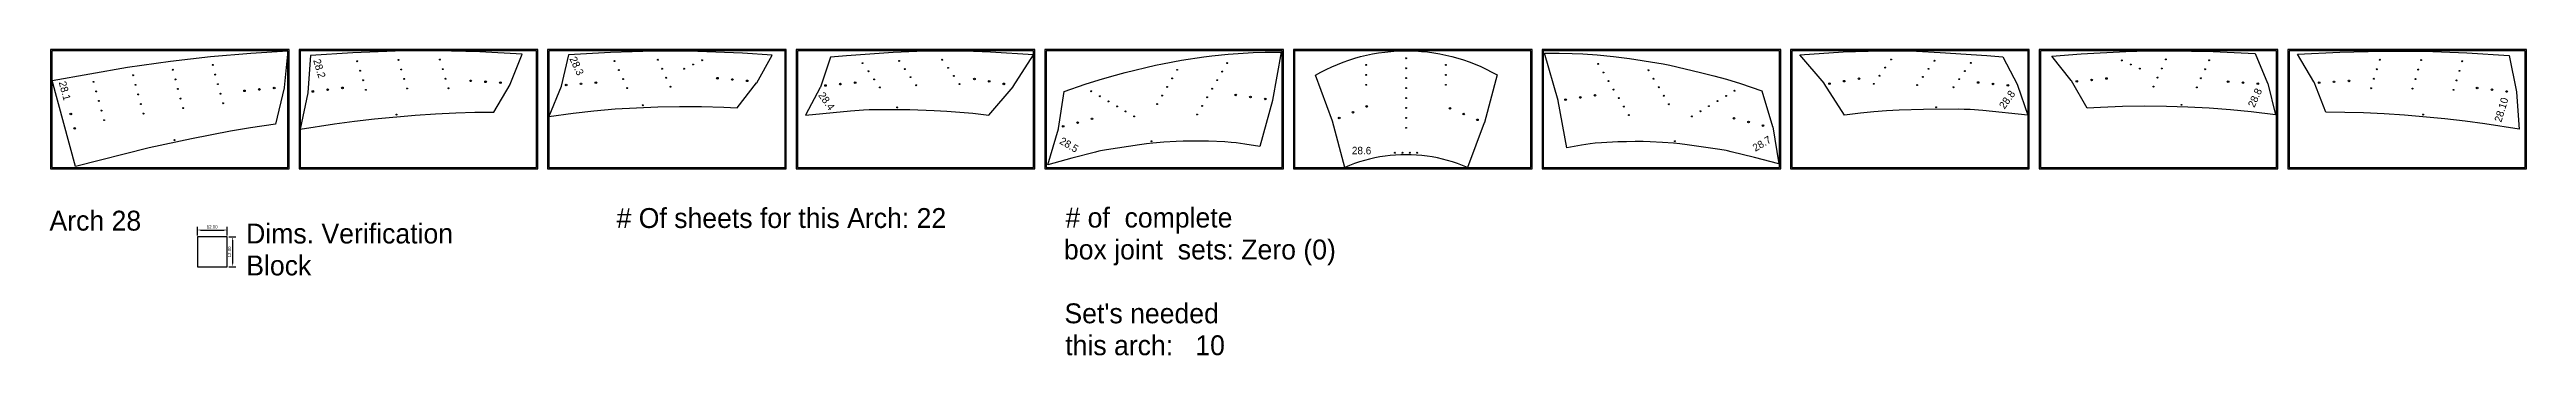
# Model space of a CAD drawing. Extents: x -420 to 2454, y -295 to 739.
# Drawn here: x 1258 to 2255, y -142 to -19 of the extents above; entities that cross this region are included whole.
import ezdxf

# ---------------------------------------------------------------- set-up
doc = ezdxf.new("R2010")
doc.units = 0
doc.header["$PDMODE"] = 32
doc.header["$PDSIZE"] = 0.38
doc.layers.get('0').update_dxf_attribs({"linetype": 'CONTINUOUS'})
doc.layers.get('DEFPOINTS').update_dxf_attribs({"linetype": 'CONTINUOUS'})
for name, color, linetype in [('ARCH__', 1, 'CONTINUOUS'), ('DEFAULT', 7, 'CONTINUOUS'), ('DRILL_PTS__ENGRAVE_PASS_RO', 172, 'CONTINUOUS'), ('DRILLING', 3, 'CONTINUOUS'), ('ENGRAVE', 4, 'CONTINUOUS'), ('PLYWOOD', 6, 'CONTINUOUS')]:
    doc.layers.add(name, color=color, linetype=linetype)
doc.styles.add('ARIAL', font='txt')
doc.dimstyles.get("Standard").update_dxf_attribs({"dimtxt": 0.18, "dimasz": 0.18, "dimexe": 0.18, "dimexo": 0.0625, "dimgap": 0.09, "dimtad": 0, "dimtih": 1, "dimtoh": 1, "dimzin": 0, "dimcen": 0.09, "dimazin": 3, "dimtfac": 1, "dimtofl": 0, "dimtmove": 0, "dimatfit": 3})

msp = doc.modelspace()

# ---------------------------------------------------------------- texts
at = {"layer": 'ARCH__', "linetype": 'CONTINUOUS'}
for s, rotation, p in [('28.2', 286.789787, (1364.343, -23.518)), ('28.3', 295, (1467.378, -22.862)), ('28.1', 285.186841, (1262.003, -32.397)), ('28.4', 305.362201, (1567.407, -37.631)), ('28.8', 54.637799, (2044.72, -43.372)), ('28.8', 65.61169, (2145.212, -42.762)), ('28.10', 73.210213, (2244.549, -48.665)), ('28.5', 329.607355, (1664.294, -56.848)), ('28.7', 31, (1944.521, -60.355))]:
    msp.add_text(s, height=3, rotation=rotation, dxfattribs=at).set_placement(p)
msp.add_text('28.6', height=3, dxfattribs=at).set_placement((1782.186, -61.342))
at = {"layer": 'DEFAULT', "linetype": 'CONTINUOUS'}
for s, p in [('Arch 28', (1258.298, -92.066)), ('# Of sheets for this Arch: 22', (1486.404, -91.011))]:
    msp.add_text(s, height=8, dxfattribs=at).set_placement(p)

# ---------------------------------------------------------------- blocks, each defined once
blk = doc.blocks.new('*D14')
at = {"layer": 'DEFAULT', "color": 0}
for p, q in [((1317.78, -93.98), (1317.78, -90.58)), ((1319.03, -91.83), (1328.53, -91.83)), ((1329.78, -93.98), (1329.78, -90.58))]:
    blk.add_line(p, q, dxfattribs=at)
for points in [[(1319.03, -91.63), (1319.03, -92.04), (1317.78, -91.83)], [(1328.53, -92.04), (1328.53, -91.63), (1329.78, -91.83)]]:
    blk.add_solid(points, dxfattribs=at)
at = {"layer": 'DEFPOINTS', "color": 0}
for p in [(1317.78, -94.61), (1329.78, -91.83), (1329.78, -94.61)]:
    blk.add_point(p, dxfattribs=at)
at = {"layer": 'DEFAULT', "color": 0, "linetype": 'CONTINUOUS', "style": 'ARIAL'}
blk.add_text('12.00', height=1.25, dxfattribs=at).set_placement((1321.55, -91.19))
blk = doc.blocks.new('*D15')
at = {"layer": 'DEFAULT', "color": 0}
for p, q in [((1330.41, -94.61), (1333.23, -94.61)), ((1331.98, -95.86), (1331.98, -105.36)), ((1330.41, -106.61), (1333.23, -106.61))]:
    blk.add_line(p, q, dxfattribs=at)
for points in [[(1332.19, -95.86), (1331.77, -95.86), (1331.98, -94.61)], [(1331.77, -105.36), (1332.19, -105.36), (1331.98, -106.61)]]:
    blk.add_solid(points, dxfattribs=at)
at = {"layer": 'DEFPOINTS', "color": 0}
for p in [(1329.78, -94.61), (1329.78, -106.61), (1331.98, -106.61)]:
    blk.add_point(p, dxfattribs=at)
at = {"layer": 'DEFAULT', "color": 0, "linetype": 'CONTINUOUS', "style": 'ARIAL'}
blk.add_text('12.00', height=1.25, rotation=90, dxfattribs=at).set_placement((1331.33, -102.84))
blk = doc.blocks.new('*X315')
at = {"layer": 'DEFAULT', "linetype": 'CONTINUOUS'}
for s, p in [('Dims. Verification', (1337.4, -97.25)), ('Block', (1337.45, -110.1))]:
    blk.add_text(s, height=8, dxfattribs=at).set_placement(p)
blk = doc.blocks.new('_U842')
at = {"layer": 'ENGRAVE'}
blk.add_point((0, 0), dxfattribs=at)
blk = doc.blocks.new('_U843_01')
at = {"layer": 'ENGRAVE', "color": 0, "linetype": 'BYBLOCK'}
for p in [(0, 0), (4, 0), (8, 0), (12, 0), (16, 0)]:
    blk.add_blockref('_U842', p, dxfattribs=at)
blk = doc.blocks.new('_U832')
at = {"layer": 'ENGRAVE'}
blk.add_point((0, 0), dxfattribs=at)
blk = doc.blocks.new('_U833_01')
at = {"layer": 'ENGRAVE', "color": 0, "linetype": 'BYBLOCK'}
for p in [(0, 0), (4, 0), (8, 0), (12, 0), (16, 0), (20, 0), (24, 0)]:
    blk.add_blockref('_U832', p, dxfattribs=at)
blk = doc.blocks.new('_U828')
at = {"layer": 'ENGRAVE'}
blk.add_point((0, 0), dxfattribs=at)
blk = doc.blocks.new('_U829_01')
at = {"layer": 'ENGRAVE', "color": 0, "linetype": 'BYBLOCK'}
for p in [(0, 0), (4, 0), (8, 0), (12, 0), (16, 0), (20, 0)]:
    blk.add_blockref('_U828', p, dxfattribs=at)
blk = doc.blocks.new('*X313')
at = {"linetype": 'CONTINUOUS'}
for s, p in [('# of  complete', (1666.97, -90.83)), ('box joint  sets: Zero (0)', (1666.36, -103.68)), ("Set's needed", (1666.57, -129.38)), ('this arch:   10', (1666.89, -142.23))]:
    blk.add_text(s, height=8, dxfattribs=at).set_placement(p)
blk = doc.blocks.new('_U866')
at = {"layer": 'ENGRAVE'}
blk.add_point((0, 0), dxfattribs=at)
blk = doc.blocks.new('_U867_01')
at = {"layer": 'ENGRAVE', "color": 0, "linetype": 'BYBLOCK'}
for p in [(0, 0), (4, 0), (8, 0), (12, 0), (16, 0), (20, 0)]:
    blk.add_blockref('_U866', p, dxfattribs=at)
blk = doc.blocks.new('_U870')
at = {"layer": 'ENGRAVE'}
blk.add_point((0, 0), dxfattribs=at)
blk = doc.blocks.new('_U871_01')
at = {"layer": 'ENGRAVE', "color": 0, "linetype": 'BYBLOCK'}
for p in [(0, 0), (4, 0), (8, 0), (12, 0), (16, 0), (20, 0), (24, 0)]:
    blk.add_blockref('_U870', p, dxfattribs=at)
blk = doc.blocks.new('_U874')
at = {"layer": 'ENGRAVE'}
blk.add_point((0, 0), dxfattribs=at)
blk = doc.blocks.new('_U875_01')
at = {"layer": 'ENGRAVE', "color": 0, "linetype": 'BYBLOCK'}
for p in [(0, 0), (4, 0), (8, 0), (12, 0), (16, 0)]:
    blk.add_blockref('_U874', p, dxfattribs=at)

# ---------------------------------------------------------------- dimensions: what is measured, and where the dimension line sits
at = {"layer": 'DEFAULT'}
dim = msp.add_linear_dim(base=(1329.782, -91.835), p1=(1317.782, -94.608), p2=(1329.782, -94.608), dimstyle='Standard', dxfattribs=at)
dim.commit()
dim.dimension.update_dxf_attribs({"geometry": '*D14', "text_midpoint": (1323.782, -90.572)})
dim = msp.add_linear_dim(base=(1331.977, -106.608), p1=(1329.782, -94.608), p2=(1329.782, -106.608), angle=90, dimstyle='Standard', dxfattribs=at)
dim.commit()
dim.dimension.update_dxf_attribs({"geometry": '*D15', "text_midpoint": (1330.714, -100.608)})

# ---------------------------------------------------------------- linework, layer by layer
for p, q in [((1339.226, -20.611), (1354.177, -19.667)), ((1354.177, -19.667), (1352.685, -34.525)), ((1397.33, -19.879), (1380.314, -20.485)), ((1414.357, -19.769), (1397.33, -19.879)), ((1431.38, -20.153), (1414.357, -19.769)), ((1501.419, -19.819), (1484.025, -20.376)), ((1510.244, -19.814), (1501.419, -19.819)), ((1519.143, -19.967), (1510.244, -19.814)), ((1616.814, -19.78), (1607.143, -19.976)), ((1626.69, -19.873), (1616.814, -19.78)), ((1636.762, -20.243), (1626.69, -19.873)), ((1797.871, -19.938), (1800.335, -19.767)), ((1800.335, -19.767), (1802.803, -19.679)), ((1802.803, -19.679), (1805.273, -19.675)), ((1805.273, -19.675), (1807.742, -19.755)), ((1807.742, -19.755), (1810.206, -19.918)), ((1810.206, -19.918), (1812.664, -20.165)), ((1979.762, -20.162), (1989.834, -19.793)), ((1989.834, -19.793), (1999.71, -19.699)), ((1999.71, -19.699), (2009.381, -19.895)), ((2009.381, -19.895), (2018.896, -20.31)), ((2093.48, -20), (2102.376, -19.752)), ((2102.376, -19.752), (2111.2, -19.663)), ((2111.2, -19.663), (2128.599, -20.035)), ((2179.597, -20.173), (2196.62, -19.789)), ((2196.62, -19.789), (2213.647, -19.899)), ((2213.647, -19.899), (2230.664, -20.505)), ((1259.338, -31.69), (1289.663, -26.342)), ((1289.663, -26.342), (1306.966, -23.921)), ((1306.966, -23.921), (1323.016, -21.97)), ((1323.016, -21.97), (1339.226, -20.611)), ((1363.322, -21.584), (1362.247, -36.479)), ((1380.314, -20.485), (1363.322, -21.584)), ((1448.385, -21.032), (1431.38, -20.153)), ((1443.621, -33.094), (1448.385, -21.032)), ((1467.108, -21.311), (1464.115, -33.93)), ((1484.025, -20.376), (1467.108, -21.311)), ((1537.104, -20.626), (1519.143, -19.967)), ((1548.95, -21.44), (1537.104, -20.626)), ((1542.811, -32.52), (1548.95, -21.44)), ((1572.459, -22.261), (1568.413, -34.265)), ((1578.913, -21.665), (1572.459, -22.261)), ((1597.628, -20.391), (1578.913, -21.665)), ((1607.143, -19.976), (1597.628, -20.391)), ((1654.177, -21.373), (1636.762, -20.243)), ((1645.997, -34.044), (1654.177, -21.373)), ((1680.51, -31.322), (1685.587, -29.877)), ((1685.587, -29.877), (1690.951, -28.478)), ((1690.951, -28.478), (1703.25, -25.453)), ((1703.25, -25.453), (1705.993, -24.874)), ((1705.993, -24.874), (1713.707, -23.495)), ((1713.707, -23.495), (1722.602, -22.105)), ((1722.602, -22.105), (1725.858, -21.697)), ((1725.858, -21.697), (1732.473, -21.075)), ((1732.473, -21.075), (1742.54, -20.407)), ((1742.54, -20.407), (1747.368, -20.26)), ((1747.368, -20.26), (1753.695, -20.225)), ((1753.695, -20.225), (1750.314, -39.614)), ((1767.502, -29.545), (1769.658, -28.34)), ((1774.395, -47.98), (1767.502, -29.545)), ((1769.658, -28.34), (1771.854, -27.209)), ((1771.854, -27.209), (1774.087, -26.153)), ((1774.087, -26.153), (1776.354, -25.173)), ((1776.354, -25.173), (1778.653, -24.27)), ((1778.653, -24.27), (1780.981, -23.446)), ((1780.981, -23.446), (1783.336, -22.701)), ((1783.336, -22.701), (1785.715, -22.036)), ((1785.715, -22.036), (1788.115, -21.452)), ((1788.115, -21.452), (1790.533, -20.95)), ((1790.533, -20.95), (1792.967, -20.53)), ((1792.967, -20.53), (1795.414, -20.192)), ((1795.414, -20.192), (1797.871, -19.938)), ((1812.664, -20.165), (1815.112, -20.494)), ((1815.112, -20.494), (1817.547, -20.907)), ((1817.547, -20.907), (1819.967, -21.401)), ((1819.967, -21.401), (1822.369, -21.977)), ((1822.369, -21.977), (1824.749, -22.634)), ((1824.749, -22.634), (1827.107, -23.372)), ((1827.107, -23.372), (1829.438, -24.188)), ((1829.438, -24.188), (1831.74, -25.084)), ((1831.74, -25.084), (1834.01, -26.056)), ((1834.01, -26.056), (1836.246, -27.105)), ((1840.606, -29.427), (1835.493, -48.589)), ((1836.246, -27.105), (1838.446, -28.229)), ((1838.446, -28.229), (1840.606, -29.427)), ((1859.677, -20.667), (1861.228, -20.622)), ((1865.164, -39.726), (1859.677, -20.667)), ((1861.228, -20.622), (1865.596, -20.643)), ((1865.596, -20.643), (1870.77, -20.739)), ((1870.77, -20.739), (1875.096, -20.922)), ((1875.096, -20.922), (1880.855, -21.324)), ((1880.855, -21.324), (1887.481, -21.962)), ((1887.481, -21.962), (1893.877, -22.796)), ((1893.877, -22.796), (1904.803, -24.509)), ((1904.803, -24.509), (1907.381, -24.974)), ((1907.381, -24.974), (1910.13, -25.524)), ((1910.13, -25.524), (1922.461, -28.419)), ((1922.461, -28.419), (1927.84, -29.761)), ((1927.84, -29.761), (1932.931, -31.151)), ((1962.348, -21.292), (1979.762, -20.162)), ((1972.129, -32.772), (1962.348, -21.292)), ((2018.896, -20.31), (2037.612, -21.584)), ((2037.612, -21.584), (2044.066, -22.18)), ((2044.066, -22.18), (2049.945, -33.401)), ((2063.69, -21.791), (2075.526, -20.851)), ((2071.597, -31.687), (2063.69, -21.791)), ((2075.526, -20.851), (2093.48, -20)), ((2128.599, -20.035), (2145.526, -20.789)), ((2145.526, -20.789), (2150.546, -32.747)), ((2162.593, -21.052), (2179.597, -20.173)), ((2169.149, -32.241), (2162.593, -21.052)), ((2230.664, -20.505), (2247.655, -21.604)), ((2247.655, -21.604), (2250.707, -36.222)), ((1268.73, -66.289), (1259.338, -31.69)), ((1352.663, -34.657), (1349.204, -49.184)), ((1352.685, -34.525), (1352.663, -34.657)), ((1362.228, -36.611), (1359.177, -51.229)), ((1362.247, -36.479), (1362.228, -36.611)), ((1436.997, -44.421), (1443.554, -33.232)), ((1443.554, -33.232), (1443.621, -33.094)), ((1464.068, -34.076), (1459.177, -46.087)), ((1464.115, -33.93), (1464.068, -34.076)), ((1534.923, -42.631), (1542.724, -32.651)), ((1542.724, -32.651), (1542.811, -32.52)), ((1568.352, -34.41), (1562.473, -45.63)), ((1568.413, -34.265), (1568.352, -34.41)), ((1636.137, -45.63), (1645.918, -34.15)), ((1645.918, -34.15), (1645.997, -34.044)), ((1664.147, -51.019), (1666.402, -36.107)), ((1666.402, -36.107), (1674.901, -33.127)), ((1674.901, -33.127), (1680.51, -31.322)), ((1750.291, -39.716), (1745.118, -58.178)), ((1750.298, -39.691), (1750.291, -39.716)), ((1750.304, -39.665), (1750.298, -39.691)), ((1750.309, -39.64), (1750.304, -39.665)), ((1750.314, -39.614), (1750.309, -39.64)), ((1865.173, -39.759), (1865.164, -39.726)), ((1865.181, -39.792), (1865.173, -39.759)), ((1865.187, -39.826), (1865.181, -39.792)), ((1868.612, -58.691), (1865.187, -39.826)), ((1932.931, -31.151), (1938.56, -32.897)), ((1938.56, -32.897), (1947.09, -35.786)), ((1947.09, -35.786), (1951.447, -50.225)), ((1972.208, -32.878), (1972.129, -32.772)), ((1980.388, -45.549), (1972.208, -32.878)), ((2049.945, -33.401), (2050.007, -33.545)), ((2050.007, -33.545), (2054.052, -45.549)), ((2071.686, -31.818), (2071.597, -31.687)), ((2077.942, -42.832), (2071.686, -31.818)), ((2150.546, -32.747), (2150.594, -32.893)), ((2150.594, -32.893), (2153.721, -45.478)), ((2169.217, -32.379), (2169.149, -32.241)), ((2173.98, -44.441), (2169.217, -32.379)), ((2250.707, -36.222), (2250.725, -36.355)), ((2250.725, -36.355), (2251.801, -51.249)), ((1349.204, -49.184), (1339.095, -50.666)), ((1359.177, -51.229), (1372.997, -49.068)), ((1372.997, -49.068), (1381.022, -47.97)), ((1381.022, -47.97), (1389.092, -47.019)), ((1389.092, -47.019), (1405.372, -45.586)), ((1405.372, -45.586), (1413.56, -45.029)), ((1413.56, -45.029), (1421.795, -44.629)), ((1421.795, -44.629), (1429.375, -44.453)), ((1429.375, -44.453), (1436.997, -44.421)), ((1459.177, -46.087), (1468.925, -44.783)), ((1468.925, -44.783), (1477.313, -43.84)), ((1477.313, -43.84), (1485.801, -43.114)), ((1485.801, -43.114), (1494.383, -42.588)), ((1494.383, -42.588), (1503.045, -42.234)), ((1503.045, -42.234), (1511.788, -42.054)), ((1511.788, -42.054), (1520.62, -42.066)), ((1520.62, -42.066), (1529.572, -42.333)), ((1529.572, -42.333), (1534.923, -42.631)), ((1562.473, -45.63), (1580.522, -43.828)), ((1580.522, -43.828), (1585.686, -43.464)), ((1585.686, -43.464), (1588.002, -43.366)), ((1588.002, -43.366), (1590.375, -43.313)), ((1590.375, -43.313), (1604.369, -43.375)), ((1604.369, -43.375), (1614.149, -43.67)), ((1614.149, -43.67), (1619.253, -43.952)), ((1619.253, -43.952), (1624.435, -44.342)), ((1624.435, -44.342), (1629.701, -44.85)), ((1629.701, -44.85), (1636.137, -45.63)), ((1774.404, -48.005), (1774.395, -47.98)), ((1774.412, -48.029), (1774.404, -48.005)), ((1774.42, -48.055), (1774.412, -48.029)), ((1774.427, -48.08), (1774.42, -48.055)), ((1779.305, -66.622), (1774.427, -48.08)), ((1835.461, -48.688), (1828.68, -66.622)), ((1835.473, -48.655), (1835.461, -48.688)), ((1835.483, -48.623), (1835.473, -48.655)), ((1835.493, -48.589), (1835.483, -48.623)), ((1986.824, -44.769), (1980.388, -45.549)), ((1992.09, -44.261), (1986.824, -44.769)), ((1997.271, -43.871), (1992.09, -44.261)), ((2002.376, -43.589), (1997.271, -43.871)), ((2012.156, -43.294), (2002.376, -43.589)), ((2026.15, -43.232), (2012.156, -43.294)), ((2028.522, -43.285), (2026.15, -43.232)), ((2030.839, -43.383), (2028.522, -43.285)), ((2036.003, -43.747), (2030.839, -43.383)), ((2054.052, -45.549), (2036.003, -43.747)), ((2083.29, -42.476), (2077.942, -42.832)), ((2092.238, -42.114), (2083.29, -42.476)), ((2101.07, -42.007), (2092.238, -42.114)), ((2109.814, -42.095), (2101.07, -42.007)), ((2118.479, -42.356), (2109.814, -42.095)), ((2127.066, -42.79), (2118.479, -42.356)), ((2135.562, -43.425), (2127.066, -42.79)), ((2143.959, -44.278), (2135.562, -43.425)), ((2153.721, -45.478), (2143.959, -44.278)), ((2181.603, -44.473), (2173.98, -44.441)), ((2189.182, -44.649), (2181.603, -44.473)), ((2197.418, -45.049), (2189.182, -44.649)), ((2205.606, -45.606), (2197.418, -45.049)), ((2221.886, -47.039), (2205.606, -45.606)), ((2229.955, -47.99), (2221.886, -47.039)), ((2237.98, -49.088), (2229.955, -47.99)), ((2251.801, -51.249), (2237.98, -49.088)), ((1298.455, -58.731), (1268.73, -66.289)), ((1315.423, -55.075), (1298.455, -58.731)), ((1331.164, -51.989), (1315.423, -55.075)), ((1339.095, -50.666), (1331.164, -51.989)), ((1659.914, -65.633), (1664.118, -51.148)), ((1664.118, -51.148), (1664.147, -51.019)), ((1683.507, -59.595), (1681.058, -60.023)), ((1696.72, -57.501), (1683.507, -59.595)), ((1699.63, -57.126), (1696.72, -57.501)), ((1702.103, -56.864), (1699.63, -57.126)), ((1706.549, -56.51), (1702.103, -56.864)), ((1711.479, -56.192), (1706.549, -56.51)), ((1714.327, -56.071), (1711.479, -56.192)), ((1717.494, -56.005), (1714.327, -56.071)), ((1720.982, -56.011), (1717.494, -56.005)), ((1724.584, -56.081), (1720.982, -56.011)), ((1731.111, -56.357), (1724.584, -56.081)), ((1733.6, -56.538), (1731.111, -56.357)), ((1735.641, -56.742), (1733.6, -56.538)), ((1739.183, -57.217), (1735.641, -56.742)), ((1745.118, -58.178), (1739.183, -57.217)), ((1874.536, -57.667), (1868.612, -58.691)), ((1878.073, -57.154), (1874.536, -57.667)), ((1880.111, -56.929), (1878.073, -57.154)), ((1882.599, -56.721), (1880.111, -56.929)), ((1889.122, -56.376), (1882.599, -56.721)), ((1892.724, -56.268), (1889.122, -56.376)), ((1896.211, -56.225), (1892.724, -56.268)), ((1899.379, -56.257), (1896.211, -56.225)), ((1902.227, -56.348), (1899.379, -56.257)), ((1907.16, -56.614), (1902.227, -56.348)), ((1911.61, -56.921), (1907.16, -56.614)), ((1914.086, -57.157), (1911.61, -56.921)), ((1916.999, -57.5), (1914.086, -57.157)), ((1930.234, -59.455), (1916.999, -57.5)), ((1932.688, -59.857), (1930.234, -59.455)), ((1951.447, -50.225), (1951.477, -50.354)), ((1951.477, -50.354), (1953.89, -65.242)), ((1669.562, -62.926), (1659.914, -65.633)), ((1679.02, -60.483), (1669.562, -62.926)), ((1680.437, -60.15), (1679.02, -60.483)), ((1681.058, -60.023), (1680.437, -60.15)), ((1781.262, -65.82), (1779.305, -66.622)), ((1783.245, -65.085), (1781.262, -65.82)), ((1785.251, -64.417), (1783.245, -65.085)), ((1787.279, -63.817), (1785.251, -64.417)), ((1789.326, -63.287), (1787.279, -63.817)), ((1791.39, -62.826), (1789.326, -63.287)), ((1793.469, -62.434), (1791.39, -62.826)), ((1795.559, -62.114), (1793.469, -62.434)), ((1797.659, -61.864), (1795.559, -62.114)), ((1799.766, -61.686), (1797.659, -61.864)), ((1801.878, -61.578), (1799.766, -61.686)), ((1803.993, -61.543), (1801.878, -61.578)), ((1804.302, -61.539), (1803.993, -61.539)), ((1806.107, -61.578), (1803.993, -61.543)), ((1808.219, -61.686), (1806.107, -61.578)), ((1810.326, -61.864), (1808.219, -61.686)), ((1812.426, -62.114), (1810.326, -61.864)), ((1814.517, -62.434), (1812.426, -62.114)), ((1816.595, -62.826), (1814.517, -62.434)), ((1818.659, -63.287), (1816.595, -62.826)), ((1820.706, -63.817), (1818.659, -63.287)), ((1822.734, -64.417), (1820.706, -63.817)), ((1824.741, -65.085), (1822.734, -64.417)), ((1826.723, -65.82), (1824.741, -65.085)), ((1828.68, -66.622), (1826.723, -65.82)), ((1933.31, -59.977), (1932.688, -59.857)), ((1934.73, -60.295), (1933.31, -59.977)), ((1944.214, -62.637), (1934.73, -60.295)), ((1953.89, -65.242), (1944.214, -62.637))]:
    msp.add_line(p, q)
at = {"layer": 'DEFAULT'}
for p, q in [((1329.782, -94.608), (1317.782, -94.608)), ((1317.782, -94.608), (1317.782, -106.608)), ((1329.782, -106.608), (1329.782, -94.608)), ((1317.782, -106.608), (1329.782, -106.608))]:
    msp.add_line(p, q, dxfattribs=at)
at = {"layer": 'DRILL_PTS__ENGRAVE_PASS_RO'}
for p in [(1397.877, -45.348), (1496.933, -41.635), (1599.309, -42.485), (2017.216, -42.405), (2115.92, -41.43), (2213.1, -45.368), (1308.536, -55.651)]:
    msp.add_point(p, dxfattribs=at)
at = {"layer": 'DRILLING'}
for centre, radius in [((1336.753, -35.793), 0.323), ((1342.728, -35.246), 0.323), ((1348.703, -34.699), 0.323), ((1364.228, -36.05), 0.323), ((1370.186, -35.336), 0.322), ((1376.143, -34.622), 0.322), ((1427.721, -31.781), 0.323), ((1433.709, -32.159), 0.323), ((1439.697, -32.537), 0.322), ((1466.133, -33.459), 0.322), ((1472.113, -32.978), 0.322), ((1478.094, -32.497), 0.323), ((1526.993, -30.728), 0.323), ((1532.971, -31.251), 0.323), ((1538.948, -31.774), 0.323), ((1570.453, -33.665), 0.323), ((1576.426, -33.104), 0.323), ((1582.4, -32.544), 0.322), ((1630.366, -31.008), 0.323), ((1636.282, -32.006), 0.322), ((1642.199, -33.003), 0.322), ((1735.451, -37.476), 0.323), ((1741.397, -38.283), 0.323), ((1747.342, -39.09), 0.323), ((1868.144, -39.34), 0.322), ((1874.08, -38.471), 0.322), ((1880.017, -37.601), 0.323), ((1974.326, -32.922), 0.322), ((1980.243, -31.925), 0.322), ((1986.159, -30.928), 0.322), ((2034.125, -32.463), 0.322), ((2040.098, -33.024), 0.323), ((2046.072, -33.584), 0.322), ((2073.802, -32.018), 0.323), ((2079.773, -31.431), 0.323), ((2085.744, -30.845), 0.323), ((2134.66, -32.091), 0.323), ((2140.645, -32.508), 0.323), ((2146.631, -32.925), 0.323), ((2171.281, -32.557), 0.323), ((2177.269, -32.179), 0.323), ((2183.257, -31.801), 0.322), ((2234.834, -34.642), 0.322), ((2240.792, -35.356), 0.323), ((2246.749, -36.07), 0.322), ((1266.867, -45.112), 0.323), ((1666.06, -50.11), 0.323), ((1671.864, -48.589), 0.323), ((1677.668, -47.069), 0.323), ((1777.103, -46.719), 0.322), ((1782.64, -44.407), 0.323), ((1788.177, -42.095), 0.322), ((1821.635, -42.858), 0.322), ((1827.172, -45.17), 0.323), ((1832.709, -47.482), 0.322), ((1935.94, -46.867), 0.322), ((1941.76, -48.326), 0.322), ((1947.58, -49.785), 0.322), ((1268.439, -50.903), 0.322)]:
    msp.add_circle(centre, radius, dxfattribs=at)
at = {"layer": 'ENGRAVE'}
for p in [(1291.912, -29.539), (1307.892, -27.33), (1323.945, -25.393), (1324.993, -29.253), (1382.117, -23.902), (1383.272, -27.732), (1398.672, -23.381), (1399.828, -27.211), (1415.347, -23.258), (1416.503, -27.087), (1485.626, -23.81), (1487.317, -27.435), (1503.044, -23.303), (1504.734, -26.928), (1513.543, -26.889), (1517.169, -25.198), (1520.794, -23.508), (1585.404, -24.661), (1587.719, -27.924), (1600.028, -23.773), (1602.343, -27.035), (1617.442, -23.278), (1619.757, -26.54), (1622.072, -29.802), (1787.993, -25.393), (1787.993, -29.393), (1803.993, -22.694), (1803.993, -26.694), (1819.993, -25.393), (1819.993, -29.393), (1994.453, -29.721), (1996.768, -26.459), (1999.083, -23.197), (2014.181, -26.954), (2016.496, -23.692), (2028.806, -27.843), (2031.121, -24.581), (2091.866, -23.559), (2095.509, -25.21), (2099.153, -26.862), (2107.961, -26.807), (2109.613, -23.164), (2125.383, -27.128), (2127.035, -23.485), (2194.475, -27.107), (2195.63, -23.278), (2211.15, -27.231), (2212.305, -23.401), (2227.705, -27.752), (2228.861, -23.922), (1276.049, -32.176), (1277.097, -36.036), (1278.145, -39.896), (1292.96, -33.399), (1294.008, -37.259), (1308.94, -31.19), (1309.987, -35.051), (1311.035, -38.911), (1326.041, -33.114), (1327.089, -36.974), (1384.428, -31.561), (1385.583, -35.391), (1400.983, -31.04), (1402.138, -34.87), (1417.658, -30.917), (1418.814, -34.746), (1489.007, -31.06), (1490.698, -34.685), (1506.425, -30.553), (1508.115, -34.178), (1590.034, -31.186), (1592.349, -34.448), (1604.658, -30.297), (1606.973, -33.559), (1624.387, -33.064), (1787.993, -33.393), (1803.993, -30.694), (1803.993, -34.694), (1803.993, -38.694), (1819.993, -33.393), (1992.138, -32.983), (2009.551, -33.479), (2011.866, -30.216), (2024.176, -34.367), (2026.491, -31.105), (2104.658, -34.093), (2106.31, -30.45), (2122.08, -34.414), (2123.732, -30.771), (2192.164, -34.766), (2193.319, -30.937), (2208.839, -34.89), (2209.994, -31.06), (2225.394, -35.411), (2226.55, -31.581), (1279.193, -43.757), (1280.241, -47.617), (1295.056, -41.12), (1296.104, -44.98), (1312.083, -42.771), (1328.136, -40.834), (1803.993, -42.694), (1803.993, -46.694), (1701.587, -56.08), (1803.993, -50.694), (1912.118, -56.132), (1799.493, -60.709), (1802.493, -60.709), (1805.493, -60.709), (1808.493, -60.709)]:
    msp.add_point(p, dxfattribs=at)
at = {"layer": 'PLYWOOD'}
for p, q in [((1354.677, -19.167), (1258.677, -19.167)), ((1258.677, -19.167), (1258.677, -67.167)), ((1354.177, -19.667), (1259.177, -19.667)), ((1259.177, -19.667), (1259.177, -66.667)), ((1354.177, -66.667), (1354.177, -19.667)), ((1354.677, -67.167), (1354.677, -19.167)), ((1454.677, -19.167), (1358.677, -19.167)), ((1358.677, -19.167), (1358.677, -67.167)), ((1454.177, -19.667), (1359.177, -19.667)), ((1359.177, -19.667), (1359.177, -66.667)), ((1454.177, -66.667), (1454.177, -19.667)), ((1454.677, -67.167), (1454.677, -19.167)), ((1554.677, -19.167), (1458.677, -19.167)), ((1458.677, -19.167), (1458.677, -67.167)), ((1554.177, -19.667), (1459.177, -19.667)), ((1459.177, -19.667), (1459.177, -66.667)), ((1554.177, -66.667), (1554.177, -19.667)), ((1554.677, -67.167), (1554.677, -19.167)), ((1654.677, -19.167), (1558.677, -19.167)), ((1558.677, -19.167), (1558.677, -67.167)), ((1654.177, -19.667), (1559.177, -19.667)), ((1559.177, -19.667), (1559.177, -66.667)), ((1654.177, -66.667), (1654.177, -19.667)), ((1654.677, -67.167), (1654.677, -19.167)), ((1754.677, -19.167), (1658.677, -19.167)), ((1658.677, -19.167), (1658.677, -67.167)), ((1754.177, -19.667), (1659.177, -19.667)), ((1659.177, -19.667), (1659.177, -66.667)), ((1754.177, -66.667), (1754.177, -19.667)), ((1754.677, -67.167), (1754.677, -19.167)), ((1854.677, -19.167), (1758.677, -19.167)), ((1758.677, -19.167), (1758.677, -67.167)), ((1854.177, -19.667), (1759.177, -19.667)), ((1759.177, -19.667), (1759.177, -66.667)), ((1854.177, -66.667), (1854.177, -19.667)), ((1854.677, -67.167), (1854.677, -19.167)), ((1954.677, -19.167), (1858.677, -19.167)), ((1858.677, -19.167), (1858.677, -67.167)), ((1954.177, -19.667), (1859.177, -19.667)), ((1859.177, -19.667), (1859.177, -66.667)), ((1954.177, -66.667), (1954.177, -19.667)), ((1954.677, -67.167), (1954.677, -19.167)), ((2054.677, -19.167), (1958.677, -19.167)), ((1958.677, -19.167), (1958.677, -67.167)), ((2054.177, -19.667), (1959.177, -19.667)), ((1959.177, -19.667), (1959.177, -66.667)), ((2054.177, -66.667), (2054.177, -19.667)), ((2054.677, -67.167), (2054.677, -19.167)), ((2154.677, -19.167), (2058.677, -19.167)), ((2058.677, -19.167), (2058.677, -67.167)), ((2154.177, -19.667), (2059.177, -19.667)), ((2059.177, -19.667), (2059.177, -66.667)), ((2154.177, -66.667), (2154.177, -19.667)), ((2154.677, -67.167), (2154.677, -19.167)), ((2254.677, -19.167), (2158.677, -19.167)), ((2158.677, -19.167), (2158.677, -67.167)), ((2254.177, -19.667), (2159.177, -19.667)), ((2159.177, -19.667), (2159.177, -66.667)), ((2254.177, -66.667), (2254.177, -19.667)), ((2254.677, -67.167), (2254.677, -19.167)), ((1258.677, -67.167), (1354.677, -67.167)), ((1259.177, -66.667), (1354.177, -66.667)), ((1358.677, -67.167), (1454.677, -67.167)), ((1359.177, -66.667), (1454.177, -66.667)), ((1458.677, -67.167), (1554.677, -67.167)), ((1459.177, -66.667), (1554.177, -66.667)), ((1558.677, -67.167), (1654.677, -67.167)), ((1559.177, -66.667), (1654.177, -66.667)), ((1658.677, -67.167), (1754.677, -67.167)), ((1659.177, -66.667), (1754.177, -66.667)), ((1758.677, -67.167), (1854.677, -67.167)), ((1759.177, -66.667), (1854.177, -66.667)), ((1858.677, -67.167), (1954.677, -67.167)), ((1859.177, -66.667), (1954.177, -66.667)), ((1958.677, -67.167), (2054.677, -67.167)), ((1959.177, -66.667), (2054.177, -66.667)), ((2058.677, -67.167), (2154.677, -67.167)), ((2059.177, -66.667), (2154.177, -66.667)), ((2158.677, -67.167), (2254.677, -67.167)), ((2159.177, -66.667), (2254.177, -66.667))]:
    msp.add_line(p, q, dxfattribs=at)

# ---------------------------------------------------------------- block references
msp.add_blockref('*X313', (0, 0))
at = {"layer": 'DEFAULT'}
msp.add_blockref('*X315', (0, 0), dxfattribs=at)
at = {"layer": 'ENGRAVE', "xscale": -1}
for name, p, rotation in [('_U843_01', (1703.823, -41.147), 239.6073546972837), ('_U833_01', (1719.925, -45.321), 239.6073546972837), ('_U829_01', (1694.623, -46.11), 329.6073546972805)]:
    msp.add_blockref(name, p, dxfattribs=dict(at, rotation=rotation))
at = {"layer": 'ENGRAVE'}
for name, p, rotation in [('_U871_01', (1893.667, -45.567), 120.9999999999967), ('_U875_01', (1909.723, -41.223), 120.9999999999967), ('_U867_01', (1918.976, -46.089), 31)]:
    msp.add_blockref(name, p, dxfattribs=dict(at, rotation=rotation))

msp.set_redraw_order([(e.dxf.handle, doc.entitydb.next_handle()) for e in msp.query("TEXT MTEXT ATTDEF DIMENSION ARC_DIMENSION")])  # texts and dimensions are drawn at this point

doc.saveas('drawing.dxf')
